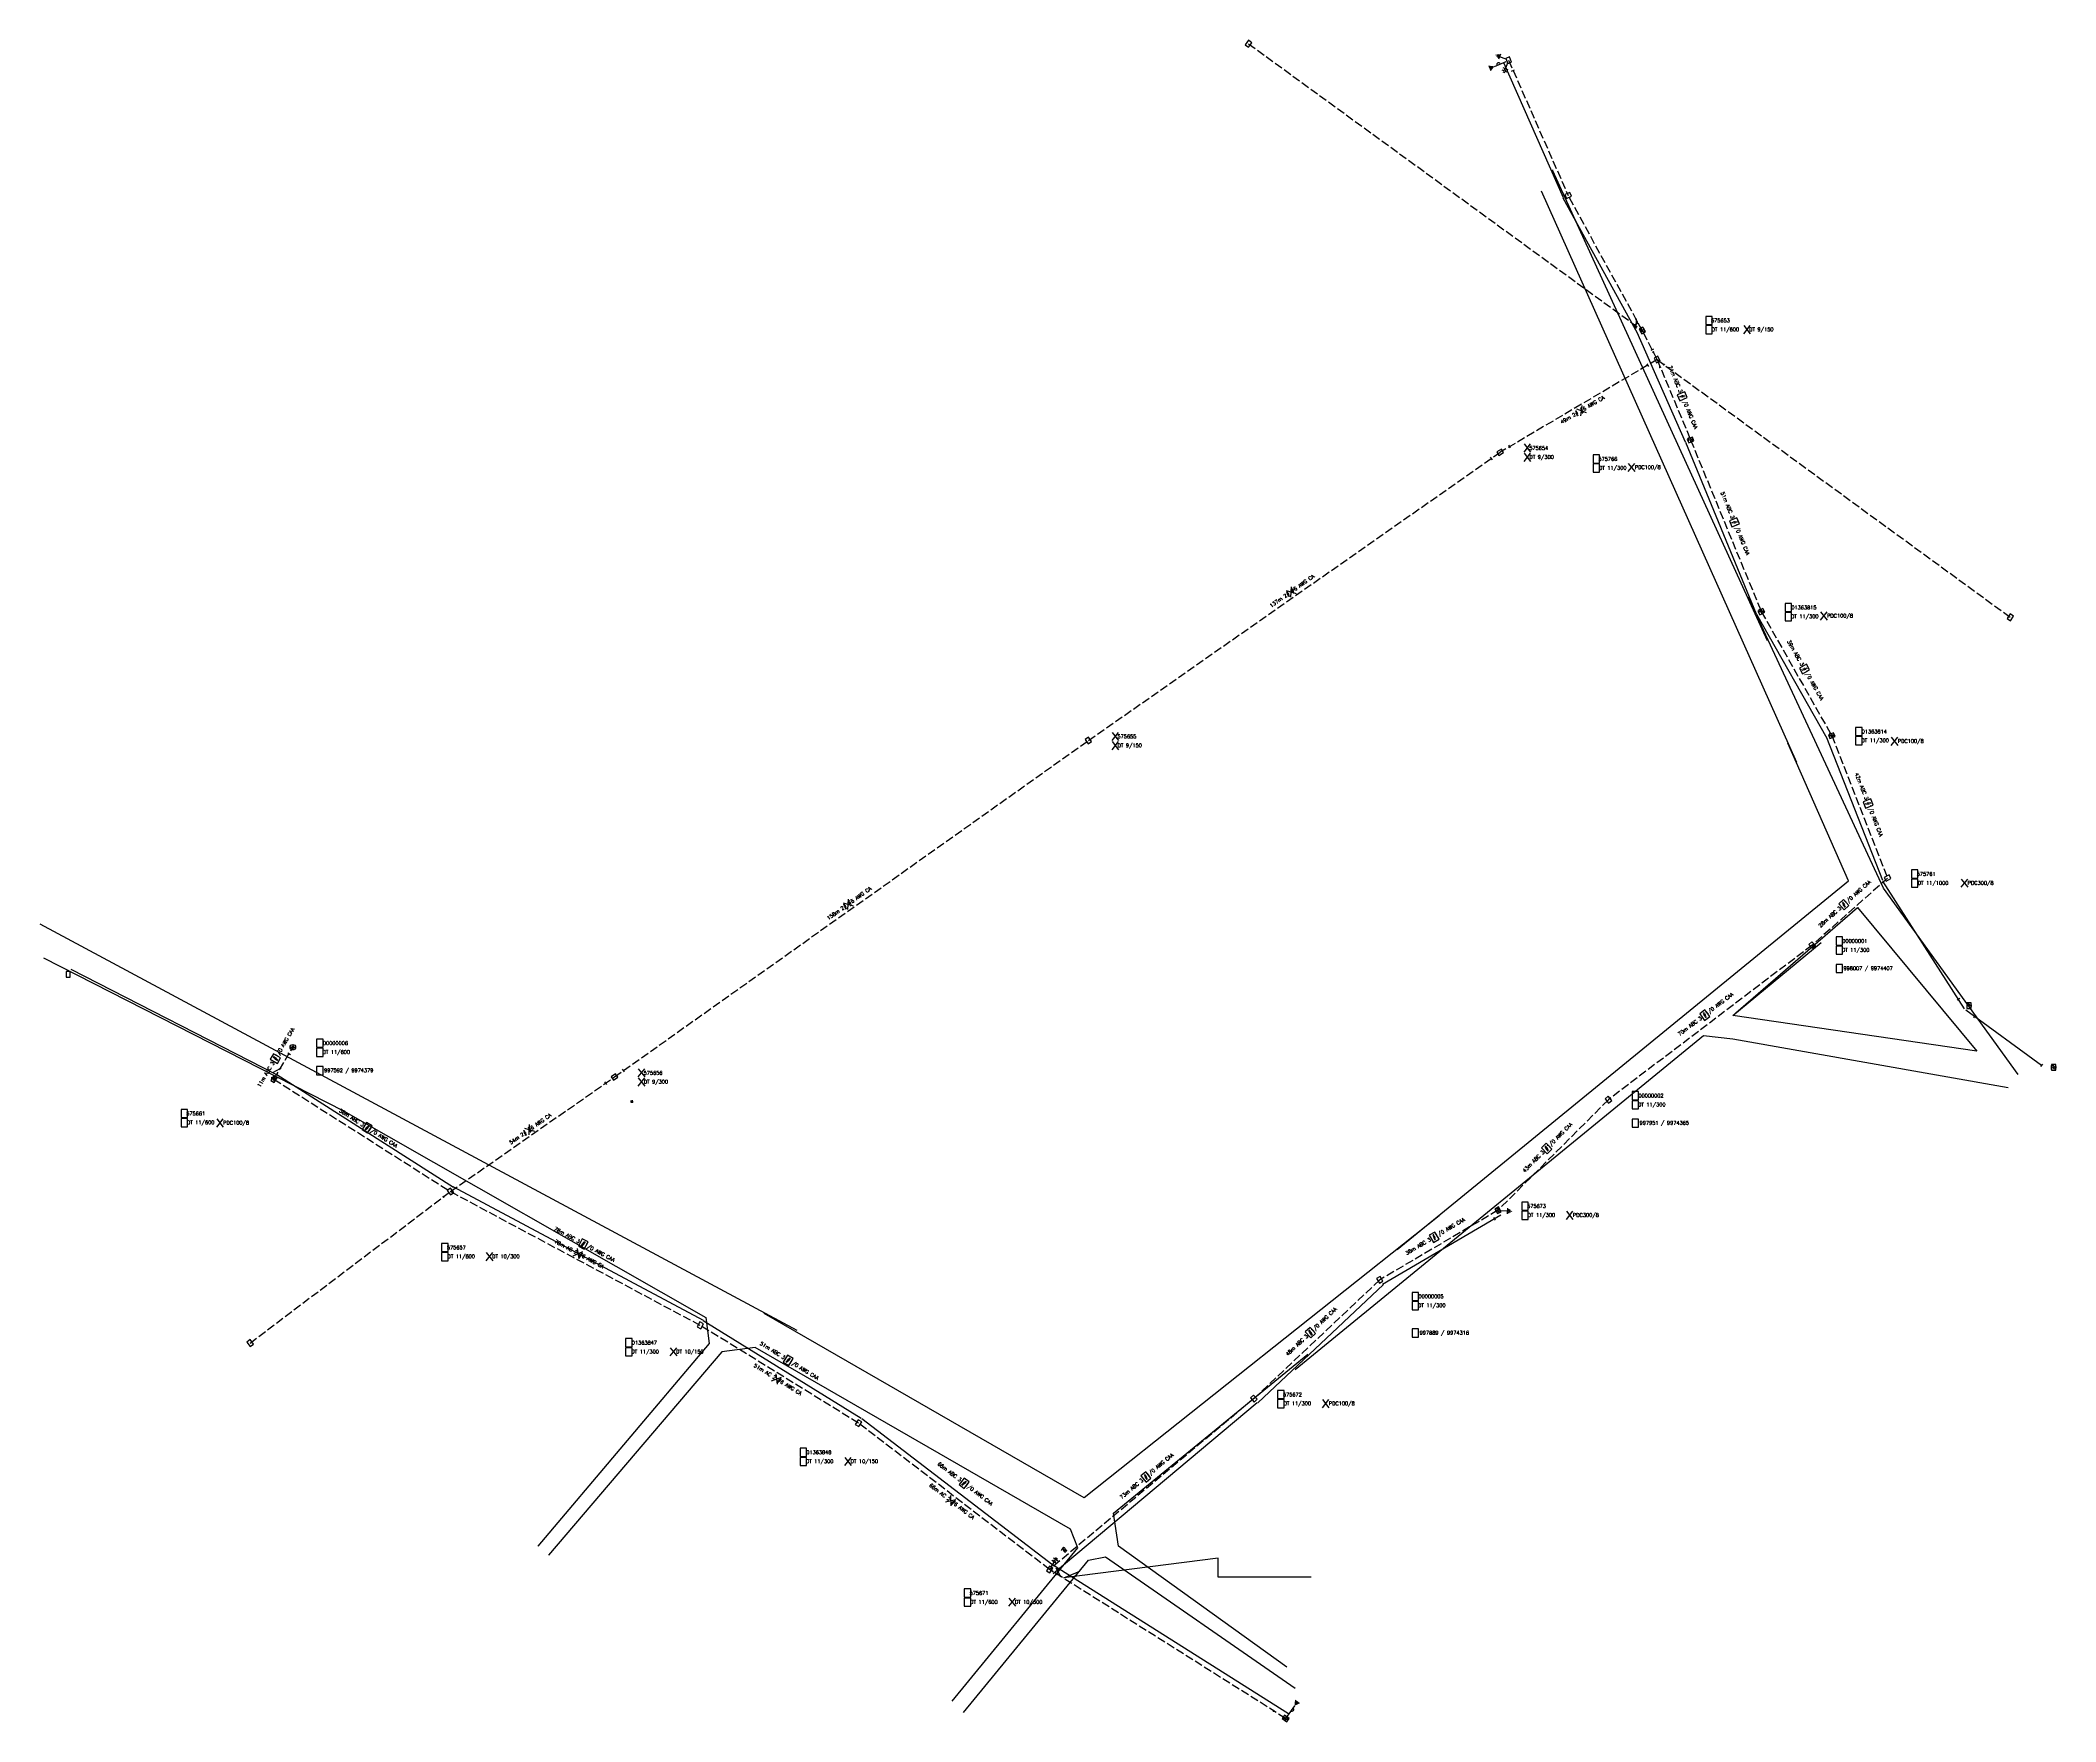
# Model space of a CAD drawing. Extents: x 936087 to 998074, y 9974195 to 10005451.
# Drawn here: x 997523 to 998074, y 9974195 to 9974654 of the extents above.
import ezdxf
from ezdxf.enums import TextEntityAlignment as Align

# ---------------------------------------------------------------- set-up
doc = ezdxf.new("R2010")
doc.units = 0
doc.header["$LTSCALE"] = 3
doc.linetypes.add('DASHED', pattern=[1, 0.75, -0.25])
for name, color, linetype in [('ENCABECAMENTO', 5, 'CONTINUOUS'), ('ENCABECAMENTO_PROJ', 1, 'CONTINUOUS'), ('INSTALACAO_CARGA', 4, 'CONTINUOUS'), ('INSTALACAO_MANOBRA', 4, 'CONTINUOUS'), ('INSTALACAO_MANOBRA_PROJ', 1, 'CONTINUOUS'), ('IP', 7, 'CONTINUOUS'), ('IP_PROJ', 1, 'CONTINUOUS'), ('PONTO_GEOGRAFICO', 7, 'CONTINUOUS'), ('PONTO_GEOGRAFICO_PROJ', 6, 'CONTINUOUS'), ('TEXTO_PG_COORD_PROJ', 7, 'CONTINUOUS'), ('TEXTO_PG_NUMERO_PROJ', 7, 'CONTINUOUS'), ('TEXTO_PG_NUMERO_RETI', 7, 'CONTINUOUS'), ('TEXTO_PG_PROJ', 7, 'CONTINUOUS'), ('TEXTO_PG_RETI', 7, 'CONTINUOUS'), ('TEXTO_TP_PROJ', 7, 'CONTINUOUS'), ('TEXTO_TP_RETI', 7, 'CONTINUOUS'), ('TRECHO_PRIMARIO', 5, 'DASHED'), ('TRECHO_PRIMARIO_PROJ', 1, 'DASHED'), ('TRECHO_SECUNDARIO', 1, 'CONTINUOUS'), ('TRECHO_SECUNDARIO_PROJ', 6, 'CONTINUOUS')]:
    doc.layers.add(name, color=color, linetype=linetype)
doc.styles.get("Standard").update_dxf_attribs({"font": 'ROMANS', "width": 0.8})

# ---------------------------------------------------------------- blocks, each defined once
blk = doc.blocks.new('00F1')
at = {"color": 0}
for p, q in [((-1.1, -1.1), (-1.1, 0.9)), ((0.1, 0.8), (0.1, -0.2)), ((1.1, 0.5), (1.1, -0.4)), ((-0.1, -0.5), (-0.1, 0))]:
    blk.add_line(p, q, dxfattribs=at)
blk.add_circle((-1.1, 1), 0.0836, dxfattribs=at)
for centre, radius, start, end in [((-0.5, 0.1), 0.884, 59.3245, 135.4578), ((-0.5, -0.8), 0.884, 59.3245, 135.4578), ((-0.1, 0.8), 0.159, 0, 59.3245), ((0.4, 1.1), 0.884, 249.6513, 322.1639), ((0, -0.5), 0.159, 108.4593, 239.6814), ((0.4, 0.1), 0.884, 239.6814, 322.1639), ((-0.1, -0.2), 0.159, 288.4593, 59.3245)]:
    blk.add_arc(centre, radius, start, end, dxfattribs=at)
blk = doc.blocks.new('002F')
at = {"color": 0}
blk.add_lwpolyline([(-1.11328, 1.5), (-1.11328, -1.5), (1.113281, -1.5), (1.113281, 1.5)], close=True, dxfattribs=at)
blk = doc.blocks.new('0025')
at = {"color": 0}
blk.add_solid([(-0.75, -0.75), (0.75, -0.75), (-0.75, 0.75), (0.75, 0.75)], dxfattribs=at)
blk = doc.blocks.new('002D')
at = {"color": 0}
for p, q in [((-1.5, 0), (1.5, 0)), ((0, 1.5), (0, -1.5))]:
    blk.add_line(p, q, dxfattribs=at)
blk.add_circle((0, 0), 1.5, dxfattribs=at)
blk.add_solid([(-0.68408, -0.68408), (0.684082, -0.68408), (-0.68408, 0.684082), (0.684082, 0.684082)], dxfattribs=at)
blk = doc.blocks.new('005C')
at = {"color": 0}
blk.add_line((8.42, 0), (1.5, 0), dxfattribs=at)
for centre, radius, start, end in [((4, 0), 0, 0, 180), ((6, 0), 1, 180, 0)]:
    blk.add_arc(centre, radius, start, end, dxfattribs=at)
blk.add_solid([(8.42, 0), (11.42, 1.73), (11.42, -1.73)], dxfattribs=at)
blk = doc.blocks.new('0077')
at = {"color": 0}
for p, q in [((6.566237, 0.249023), (2.667854, 2.499755)), ((4.520022, 1.009217), (4.611348, 1.785175))]:
    blk.add_line(p, q, dxfattribs=at)
at = {"color": 0, "const_width": 0.498046}
for points in [[(1.749023, 0, 1), (2.24707, 0, 1)], [(6.748535, 0, 1), (7.246582, 0, 1)]]:
    blk.add_lwpolyline(points, format="xyb", close=True, dxfattribs=at)
at = {"color": 0}
for centre, start, end in [((3.709929, 1.891267), 353.2874, 149.6257), ((5.421441, 0.903125), 173.2874, 330.3742)]:
    blk.add_arc(centre, 0.907641, start, end, dxfattribs=at)
blk = doc.blocks.new('0079')
at = {"color": 0}
blk.add_line((6.566237, 0.249023), (2.667854, 2.499755), dxfattribs=at)
at = {"color": 0, "const_width": 0.498046}
for points in [[(1.749023, 0, 1), (2.24707, 0, 1)], [(6.748535, 0, 1), (7.246582, 0, 1)]]:
    blk.add_lwpolyline(points, format="xyb", close=True, dxfattribs=at)
blk = doc.blocks.new('0039')
at = {"color": 0}
for p, q in [((1.499999, 0), (4.784179, 0)), ((4.784179, -1.5), (4.784179, 1.5)), ((5.516601, -0.66503), (5.516601, 0.665039)), ((6.249023, -1.5), (6.249023, 1.5)), ((6.981445, -0.66503), (6.981445, 0.665039))]:
    blk.add_line(p, q, dxfattribs=at)
blk = doc.blocks.new('003A')
at = {"color": 0}
for p, q in [((1.5, 0), (5.3, 0)), ((5.3, -1.5), (5.3, 1.5)), ((6, -1.1), (6, 1.1)), ((6.7, -0.7), (6.7, 0.7)), ((7.5, -0.2), (7.5, 0.2))]:
    blk.add_line(p, q, dxfattribs=at)
blk = doc.blocks.new('0047')
at = {"color": 0}
blk.add_line((0, -0.8789), (0, 0.878906), dxfattribs=at)
blk = doc.blocks.new('00F2')
at = {"color": 0}
blk.add_line((0, -0.8789), (0, 0.878906), dxfattribs=at)
blk = doc.blocks.new('004B')
at = {"color": 0}
blk.add_solid([(0, 0), (2.050781, -0.6958), (2.050781, 0.6958)], dxfattribs=at)
blk = doc.blocks.new('0048')
at = {"color": 0}
blk.add_line((0, -0.8789), (0, 0.878906), dxfattribs=at)
blk = doc.blocks.new('0049')
at = {"color": 0}
blk.add_line((0, -0.8789), (0, 0.878906), dxfattribs=at)

msp = doc.modelspace()

# ---------------------------------------------------------------- linework, layer by layer
at = {"layer": 'MUB_PROJ', "color": 84}
for p, q in [((997936.28, 9974618.48), (997936.28, 9974618.71)), ((997994.92, 9974490.15), (997936.28, 9974618.48)), ((998002.88, 9974456.96), (997933.19, 9974612.95)), ((997933.19, 9974612.95), (997933.19, 9974612.95)), ((998026.56, 9974422.67), (997989.61, 9974502.1)), ((997989.61, 9974502.1), (997989.61, 9974502.1)), ((998017.04, 9974424.66), (998000.45, 9974462.27)), ((998000.45, 9974462.27), (998000.45, 9974462.27)), ((997893.8, 9974323.98), (998017.04, 9974424.66)), ((998063.29, 9974371.78), (998026.56, 9974422.67)), ((997986.29, 9974388.59), (998019.48, 9974417.36)), ((998019.48, 9974417.36), (998052, 9974378.19)), ((997730.01, 9974301.85), (997523.41, 9974412.82)), ((997523.41, 9974412.82), (997523.41, 9974412.82)), ((997524.29, 9974403.64), (997606.16, 9974361.82)), ((997985.4, 9974387.93), (998009.52, 9974407.84)), ((998009.52, 9974407.84), (998009.52, 9974407.84)), ((998052, 9974378.19), (997985.4, 9974387.93)), ((997865.92, 9974291.24), (997977.44, 9974382.4)), ((997977.44, 9974382.4), (997985.4, 9974381.51)), ((997985.4, 9974381.51), (998060.63, 9974368.24)), ((998060.63, 9974368.24), (998060.63, 9974368.24)), ((997606.16, 9974361.82), (997705.06, 9974305.4)), ((997905.28, 9974333.18), (997808.32, 9974256.2)), ((997705.06, 9974305.4), (997705.95, 9974298.32)), ((997808.32, 9974256.2), (997721.01, 9974306.52)), ((997721.01, 9974306.52), (997721.01, 9974306.52)), ((997705.95, 9974298.32), (997659.26, 9974243)), ((997709.49, 9974296.1), (997662.14, 9974240.57)), ((997718.56, 9974297.21), (997709.49, 9974296.1)), ((997804.63, 9974247.65), (997718.56, 9974297.21)), ((997816.36, 9974252.07), (997869.46, 9974295.44)), ((997869.46, 9974295.44), (997869.46, 9974295.44)), ((997817.69, 9974243), (997816.36, 9974252.07)), ((997806.62, 9974242.56), (997804.63, 9974247.65)), ((997659.26, 9974243), (997659.26, 9974243)), ((997662.14, 9974240.57), (997662.14, 9974240.57)), ((997772.33, 9974200.74), (997806.62, 9974242.56)), ((997775.43, 9974197.64), (997809.5, 9974239.24)), ((997809.5, 9974239.24), (997814.15, 9974240.13)), ((997814.15, 9974240.13), (997865.92, 9974204.28)), ((997863.71, 9974210.03), (997817.69, 9974243)), ((997865.92, 9974204.28), (997865.92, 9974204.28))]:
    msp.add_line(p, q, dxfattribs=at)
at = {"layer": 'TEXTO_INDICADOR', "color": 5}
for p, q in [((997844.9, 9974239.76), (997802.84, 9974234.37)), ((997844.9, 9974234.6), (997844.9, 9974239.76)), ((997802.84, 9974234.37), (997807.2, 9974236.21)), ((997870.34, 9974234.6), (997844.9, 9974234.6))]:
    msp.add_line(p, q, dxfattribs=at)
at = {"layer": 'TEXTO_PG_COORD_PROJ', "color": 6}
for p, q in [((998015.37, 9974401.84), (998013.6, 9974401.84)), ((998013.6, 9974401.84), (998013.6, 9974399.61)), ((998013.6, 9974399.61), (998015.37, 9974399.61)), ((998015.37, 9974399.61), (998015.37, 9974401.84)), ((997600.6, 9974373.95), (997598.84, 9974373.95)), ((997598.84, 9974373.95), (997598.84, 9974371.72)), ((997598.84, 9974371.72), (997600.6, 9974371.72)), ((997600.6, 9974371.72), (997600.6, 9974373.95)), ((997959.72, 9974359.62), (997957.95, 9974359.62)), ((997957.95, 9974359.62), (997957.95, 9974357.39)), ((997959.72, 9974357.39), (997959.72, 9974359.62)), ((997957.95, 9974357.39), (997959.72, 9974357.39)), ((997899.67, 9974302.31), (997897.91, 9974302.31)), ((997897.91, 9974302.31), (997897.91, 9974300.07)), ((997897.91, 9974300.07), (997899.67, 9974300.07)), ((997899.67, 9974300.07), (997899.67, 9974302.31))]:
    msp.add_line(p, q, dxfattribs=at)
at = {"layer": 'TEXTO_PG_NUMERO_PROJ', "color": 6}
for p, q in [((997979.8, 9974578.73), (997978.04, 9974578.73)), ((997978.04, 9974578.73), (997978.04, 9974576.5)), ((997978.04, 9974576.5), (997979.8, 9974576.5)), ((997979.8, 9974576.5), (997979.8, 9974578.73)), ((997949.07, 9974540.94), (997947.3, 9974540.94)), ((997947.3, 9974540.94), (997947.3, 9974538.7)), ((997949.07, 9974538.7), (997949.07, 9974540.94)), ((997947.3, 9974538.7), (997949.07, 9974538.7)), ((998001.48, 9974500.39), (997999.71, 9974500.39)), ((997999.71, 9974500.39), (997999.71, 9974498.15)), ((997999.71, 9974498.15), (998001.48, 9974498.15)), ((998001.48, 9974498.15), (998001.48, 9974500.39)), ((998020.7, 9974466.53), (998018.93, 9974466.53)), ((998018.93, 9974466.53), (998018.93, 9974464.29)), ((998018.93, 9974464.29), (998020.7, 9974464.29)), ((998020.7, 9974464.29), (998020.7, 9974466.53)), ((998035.95, 9974427.64), (998034.18, 9974427.64)), ((998034.18, 9974427.64), (998034.18, 9974425.4)), ((998035.95, 9974425.4), (998035.95, 9974427.64)), ((998034.18, 9974425.4), (998035.95, 9974425.4)), ((998015.36, 9974409.34), (998013.6, 9974409.34)), ((998013.6, 9974409.34), (998013.6, 9974407.11)), ((998015.36, 9974407.11), (998015.36, 9974409.34)), ((998013.6, 9974407.11), (998015.36, 9974407.11)), ((997600.6, 9974381.45), (997598.84, 9974381.45)), ((997598.84, 9974381.45), (997598.84, 9974379.22)), ((997600.6, 9974379.22), (997600.6, 9974381.45)), ((997598.84, 9974379.22), (997600.6, 9974379.22)), ((997959.72, 9974367.12), (997957.95, 9974367.12)), ((997957.95, 9974367.12), (997957.95, 9974364.89)), ((997957.95, 9974364.89), (997959.72, 9974364.89)), ((997959.72, 9974364.89), (997959.72, 9974367.12)), ((997563.58, 9974362.25), (997561.82, 9974362.25)), ((997561.82, 9974362.25), (997561.82, 9974360.02)), ((997561.82, 9974360.02), (997563.58, 9974360.02)), ((997563.58, 9974360.02), (997563.58, 9974362.25)), ((997929.59, 9974336.96), (997927.82, 9974336.96)), ((997927.82, 9974336.96), (997927.82, 9974334.72)), ((997927.82, 9974334.72), (997929.59, 9974334.72)), ((997929.59, 9974334.72), (997929.59, 9974336.96)), ((997634.71, 9974325.67), (997632.94, 9974325.67)), ((997632.94, 9974325.67), (997632.94, 9974323.43)), ((997632.94, 9974323.43), (997634.71, 9974323.43)), ((997634.71, 9974323.43), (997634.71, 9974325.67)), ((997899.67, 9974312.31), (997897.91, 9974312.31)), ((997897.91, 9974312.31), (997897.91, 9974310.07)), ((997897.91, 9974310.07), (997899.67, 9974310.07)), ((997899.67, 9974310.07), (997899.67, 9974312.31)), ((997684.94, 9974299.68), (997683.17, 9974299.68)), ((997683.17, 9974299.68), (997683.17, 9974297.45)), ((997684.94, 9974297.45), (997684.94, 9974299.68)), ((997683.17, 9974297.45), (997684.94, 9974297.45)), ((997862.95, 9974285.54), (997861.18, 9974285.54)), ((997861.18, 9974285.54), (997861.18, 9974283.3)), ((997861.18, 9974283.3), (997862.95, 9974283.3)), ((997862.95, 9974283.3), (997862.95, 9974285.54)), ((997732.57, 9974269.76), (997730.8, 9974269.76)), ((997730.8, 9974269.76), (997730.8, 9974267.53)), ((997730.8, 9974267.53), (997732.57, 9974267.53)), ((997732.57, 9974267.53), (997732.57, 9974269.76)), ((997777.4, 9974231.34), (997775.63, 9974231.34)), ((997775.63, 9974231.34), (997775.63, 9974229.1)), ((997775.63, 9974229.1), (997777.4, 9974229.1)), ((997777.4, 9974229.1), (997777.4, 9974231.34))]:
    msp.add_line(p, q, dxfattribs=at)
at = {"layer": 'TEXTO_PG_NUMERO_RETI', "color": 7}
for p, q in [((997928.44, 9974543.9), (997930.21, 9974541.66)), ((997928.44, 9974541.66), (997930.21, 9974543.9)), ((997816, 9974465.18), (997817.77, 9974462.94)), ((997816, 9974462.94), (997817.77, 9974465.18)), ((997686.65, 9974373.35), (997688.42, 9974371.11)), ((997686.65, 9974371.11), (997688.42, 9974373.35))]:
    msp.add_line(p, q, dxfattribs=at)
at = {"layer": 'TEXTO_PG_PROJ', "color": 6}
for p, q in [((997979.8, 9974576.23), (997978.04, 9974576.23)), ((997978.04, 9974576.23), (997978.04, 9974574)), ((997978.04, 9974574), (997979.8, 9974574)), ((997979.8, 9974574), (997979.8, 9974576.23)), ((997949.07, 9974538.44), (997947.3, 9974538.44)), ((997947.3, 9974538.44), (997947.3, 9974536.2)), ((997947.3, 9974536.2), (997949.07, 9974536.2)), ((997949.07, 9974536.2), (997949.07, 9974538.44)), ((998001.48, 9974497.89), (997999.71, 9974497.89)), ((997999.71, 9974497.89), (997999.71, 9974495.65)), ((998001.48, 9974495.65), (998001.48, 9974497.89)), ((997999.71, 9974495.65), (998001.48, 9974495.65)), ((998020.7, 9974464.03), (998018.93, 9974464.03)), ((998018.93, 9974464.03), (998018.93, 9974461.79)), ((998020.7, 9974461.79), (998020.7, 9974464.03)), ((998018.93, 9974461.79), (998020.7, 9974461.79)), ((998035.95, 9974425.14), (998034.18, 9974425.14)), ((998034.18, 9974425.14), (998034.18, 9974422.9)), ((998034.18, 9974422.9), (998035.95, 9974422.9)), ((998035.95, 9974422.9), (998035.95, 9974425.14)), ((998015.37, 9974406.84), (998013.6, 9974406.84)), ((998013.6, 9974406.84), (998013.6, 9974404.61)), ((998013.6, 9974404.61), (998015.37, 9974404.61)), ((998015.37, 9974404.61), (998015.37, 9974406.84)), ((997600.6, 9974378.95), (997598.84, 9974378.95)), ((997598.84, 9974378.95), (997598.84, 9974376.72)), ((997598.84, 9974376.72), (997600.6, 9974376.72)), ((997600.6, 9974376.72), (997600.6, 9974378.95)), ((997563.58, 9974359.75), (997561.82, 9974359.75)), ((997561.82, 9974359.75), (997561.82, 9974357.52)), ((997563.58, 9974357.52), (997563.58, 9974359.75)), ((997959.72, 9974364.62), (997957.95, 9974364.62)), ((997957.95, 9974364.62), (997957.95, 9974362.39)), ((997957.95, 9974362.39), (997959.72, 9974362.39)), ((997959.72, 9974362.39), (997959.72, 9974364.62)), ((997561.82, 9974357.52), (997563.58, 9974357.52)), ((997929.59, 9974334.46), (997927.82, 9974334.46)), ((997927.82, 9974334.46), (997927.82, 9974332.22)), ((997927.82, 9974332.22), (997929.59, 9974332.22)), ((997929.59, 9974332.22), (997929.59, 9974334.46)), ((997634.71, 9974323.17), (997632.94, 9974323.17)), ((997632.94, 9974323.17), (997632.94, 9974320.93)), ((997632.94, 9974320.93), (997634.71, 9974320.93)), ((997634.71, 9974320.93), (997634.71, 9974323.17)), ((997899.67, 9974309.81), (997897.91, 9974309.81)), ((997897.91, 9974309.81), (997897.91, 9974307.57)), ((997897.91, 9974307.57), (997899.67, 9974307.57)), ((997899.67, 9974307.57), (997899.67, 9974309.81)), ((997684.94, 9974297.18), (997683.17, 9974297.18)), ((997683.17, 9974297.18), (997683.17, 9974294.95)), ((997683.17, 9974294.95), (997684.94, 9974294.95)), ((997684.94, 9974294.95), (997684.94, 9974297.18)), ((997862.95, 9974283.04), (997861.18, 9974283.04)), ((997861.18, 9974283.04), (997861.18, 9974280.8)), ((997862.95, 9974280.8), (997862.95, 9974283.04)), ((997861.18, 9974280.8), (997862.95, 9974280.8)), ((997732.57, 9974267.26), (997730.8, 9974267.26)), ((997730.8, 9974267.26), (997730.8, 9974265.03)), ((997732.57, 9974265.03), (997732.57, 9974267.26)), ((997730.8, 9974265.03), (997732.57, 9974265.03)), ((997777.4, 9974228.84), (997775.63, 9974228.84)), ((997775.63, 9974228.84), (997775.63, 9974226.6)), ((997777.4, 9974226.6), (997777.4, 9974228.84)), ((997775.63, 9974226.6), (997777.4, 9974226.6))]:
    msp.add_line(p, q, dxfattribs=at)
at = {"layer": 'TEXTO_PG_RETI', "color": 7}
for p, q in [((997988.41, 9974576.23), (997990.18, 9974574)), ((997988.41, 9974574), (997990.18, 9974576.23)), ((997928.44, 9974541.4), (997930.21, 9974539.16)), ((997928.44, 9974539.16), (997930.21, 9974541.4)), ((997956.89, 9974538.62), (997958.66, 9974536.38)), ((997956.89, 9974536.38), (997958.66, 9974538.62)), ((998009.39, 9974498.07), (998011.15, 9974495.83)), ((998009.39, 9974495.83), (998011.15, 9974498.07)), ((997816, 9974462.68), (997817.77, 9974460.44)), ((997816, 9974460.44), (997817.77, 9974462.68)), ((998028.7, 9974463.85), (998030.46, 9974461.61)), ((998028.7, 9974461.61), (998030.46, 9974463.85)), ((998047.78, 9974425.14), (998049.55, 9974422.9)), ((998047.78, 9974422.9), (998049.55, 9974425.14)), ((997686.65, 9974370.85), (997688.42, 9974368.61)), ((997686.65, 9974368.61), (997688.42, 9974370.85)), ((997571.56, 9974359.66), (997573.32, 9974357.43)), ((997571.56, 9974357.43), (997573.32, 9974359.66)), ((997940.02, 9974334.46), (997941.79, 9974332.22)), ((997940.02, 9974332.22), (997941.79, 9974334.46)), ((997645.14, 9974323.17), (997646.91, 9974320.93)), ((997645.14, 9974320.93), (997646.91, 9974323.17)), ((997695.37, 9974297.18), (997697.14, 9974294.95)), ((997695.37, 9974294.95), (997697.14, 9974297.18)), ((997873.38, 9974283.04), (997875.15, 9974280.8)), ((997873.38, 9974280.8), (997875.15, 9974283.04)), ((997743, 9974267.26), (997744.77, 9974265.03)), ((997743, 9974265.03), (997744.77, 9974267.26)), ((997787.83, 9974228.84), (997789.6, 9974226.6)), ((997787.83, 9974226.6), (997789.6, 9974228.84))]:
    msp.add_line(p, q, dxfattribs=at)
at = {"layer": 'TEXTO_TP_PROJ', "color": 6}
for p, q in [((997972.33, 9974558.18), (997970.27, 9974557.32)), ((997973.01, 9974556.55), (997972.33, 9974558.18)), ((997970.27, 9974557.32), (997970.95, 9974555.69)), ((997970.95, 9974555.69), (997973.01, 9974556.55)), ((997986.57, 9974523.77), (997984.5, 9974522.92)), ((997984.5, 9974522.92), (997985.17, 9974521.29)), ((997985.17, 9974521.29), (997987.24, 9974522.14)), ((997987.24, 9974522.14), (997986.57, 9974523.77)), ((998005.53, 9974483.77), (998003.59, 9974482.67)), ((998003.59, 9974482.67), (998004.46, 9974481.13)), ((998004.46, 9974481.13), (998006.4, 9974482.24)), ((998006.4, 9974482.24), (998005.53, 9974483.77)), ((998023.1, 9974446.99), (998021.02, 9974446.17)), ((998021.02, 9974446.17), (998021.66, 9974444.53)), ((998021.66, 9974444.53), (998023.75, 9974445.34)), ((998023.75, 9974445.34), (998023.1, 9974446.99)), ((998015.65, 9974419.54), (998014.33, 9974418.37)), ((998014.33, 9974418.37), (998015.81, 9974416.7)), ((998017.13, 9974417.87), (998015.65, 9974419.54)), ((998015.81, 9974416.7), (998017.13, 9974417.87)), ((997977.79, 9974389.41), (997976.39, 9974388.35)), ((997976.39, 9974388.35), (997977.74, 9974386.56)), ((997977.74, 9974386.56), (997979.15, 9974387.63)), ((997979.15, 9974387.63), (997977.79, 9974389.41)), ((997587.1, 9974377.45), (997586.2, 9974375.93)), ((997586.2, 9974375.93), (997588.13, 9974374.8)), ((997589.02, 9974376.32), (997587.1, 9974377.45)), ((997588.13, 9974374.8), (997589.02, 9974376.32)), ((997612.48, 9974358.68), (997611.28, 9974356.8)), ((997611.28, 9974356.8), (997612.77, 9974355.85)), ((997613.97, 9974357.73), (997612.48, 9974358.68)), ((997612.77, 9974355.85), (997613.97, 9974357.73)), ((997934.45, 9974352.99), (997933.2, 9974351.74)), ((997933.2, 9974351.74), (997934.79, 9974350.16)), ((997936.03, 9974351.41), (997934.45, 9974352.99)), ((997934.79, 9974350.16), (997936.03, 9974351.41)), ((997671.36, 9974326.92), (997670.31, 9974324.95)), ((997672.92, 9974326.09), (997671.36, 9974326.92)), ((997904.1, 9974328.78), (997902.58, 9974327.88)), ((997902.58, 9974327.88), (997903.71, 9974325.96)), ((997903.71, 9974325.96), (997905.23, 9974326.85)), ((997905.23, 9974326.85), (997904.1, 9974328.78)), ((997670.31, 9974324.95), (997671.87, 9974324.12)), ((997671.87, 9974324.12), (997672.92, 9974326.09)), ((997870.01, 9974302.74), (997868.73, 9974301.53)), ((997868.73, 9974301.53), (997870.26, 9974299.9)), ((997871.55, 9974301.11), (997870.01, 9974302.74)), ((997870.26, 9974299.9), (997871.55, 9974301.11)), ((997727.39, 9974295.18), (997726.21, 9974293.28)), ((997728.89, 9974294.25), (997727.39, 9974295.18)), ((997727.71, 9974292.35), (997728.89, 9974294.25)), ((997726.21, 9974293.28), (997727.71, 9974292.35)), ((997775.56, 9974261.62), (997774.2, 9974259.84)), ((997776.96, 9974260.55), (997775.56, 9974261.62)), ((997775.6, 9974258.77), (997776.96, 9974260.55)), ((997825.16, 9974263.32), (997823.8, 9974262.19)), ((997823.8, 9974262.19), (997825.24, 9974260.48)), ((997826.59, 9974261.61), (997825.16, 9974263.32)), ((997825.24, 9974260.48), (997826.59, 9974261.61)), ((997774.2, 9974259.84), (997775.6, 9974258.77))]:
    msp.add_line(p, q, dxfattribs=at)
at = {"layer": 'TEXTO_TP_RETI', "color": 5}
for p, q in [((997942.78, 9974553.52), (997945.44, 9974552.49)), ((997943.92, 9974551.6), (997944.31, 9974554.42)), ((997863.5, 9974503.94), (997866.22, 9974503.12)), ((997864.78, 9974502.11), (997864.94, 9974504.95)), ((997742.59, 9974418.65), (997745.32, 9974417.85)), ((997743.88, 9974416.82), (997744.03, 9974419.67)), ((997655.54, 9974357.1), (997658.27, 9974356.28)), ((997656.82, 9974355.27), (997656.99, 9974358.12)), ((997668.89, 9974322.31), (997671.5, 9974323.45)), ((997669.95, 9974324.28), (997670.45, 9974321.47)), ((997723.05, 9974288.17), (997725.73, 9974289.14)), ((997724.23, 9974290.07), (997724.55, 9974287.24)), ((997770.55, 9974255.08), (997773.31, 9974255.78)), ((997771.91, 9974256.86), (997771.95, 9974254.01))]:
    msp.add_line(p, q, dxfattribs=at)
at = {"layer": 'TRECHO_PRIMARIO', "color": 182}
for p, q in [((997853.23, 9974653.17), (997960.71, 9974574.91)), ((997924.23, 9974648.64), (997940.47, 9974611.76)), ((997960.71, 9974574.91), (997940.47, 9974611.76)), ((997964.76, 9974566.94), (997960.71, 9974574.91)), ((997964.76, 9974566.94), (998061.2, 9974496.6)), ((997580.67, 9974298.47), (997635.38, 9974339.82)), ((997863.35, 9974195.99), (997798.93, 9974236.66))]:
    msp.add_line(p, q, dxfattribs=at)
at = {"layer": 'TRECHO_PRIMARIO_PROJ', "color": 6}
for p, q in [((997964.76, 9974566.94), (997921.94, 9974541.66)), ((997964.76, 9974566.94), (997973.91, 9974545.01)), ((997809.5, 9974462.94), (997921.94, 9974541.66)), ((997973.91, 9974545.01), (997993.21, 9974498.15)), ((997993.21, 9974498.15), (998012.43, 9974464.29)), ((998012.43, 9974464.29), (998027.68, 9974425.4)), ((997680.15, 9974371.11), (997809.5, 9974462.94)), ((998027.68, 9974425.4), (998007.1, 9974407.11)), ((998007.1, 9974407.11), (997951.46, 9974364.89)), ((997587.19, 9974370.49), (997592.34, 9974379.22)), ((997587.19, 9974370.49), (997635.38, 9974339.82)), ((997635.38, 9974339.82), (997680.15, 9974371.11)), ((997951.46, 9974364.89), (997921.32, 9974334.72)), ((997635.38, 9974339.82), (997703.6, 9974303.29)), ((997921.32, 9974334.72), (997889.03, 9974315.71)), ((997889.03, 9974315.71), (997854.68, 9974283.3)), ((997889.03, 9974315.71), (997854.68, 9974283.3)), ((997746.76, 9974276.58), (997703.6, 9974303.29)), ((997854.68, 9974283.3), (997798.93, 9974236.66)), ((997798.93, 9974236.66), (997746.76, 9974276.58))]:
    msp.add_line(p, q, dxfattribs=at)
at = {"layer": 'TRECHO_SECUNDARIO', "color": 1}
for p, q in [((997922.86, 9974648.04), (997939.1, 9974611.15)), ((997959.4, 9974574.19), (997939.16, 9974611.04)), ((997972.54, 9974544.4), (997959.34, 9974574.3)), ((997972.52, 9974544.44), (997991.82, 9974497.58)), ((997991.91, 9974497.41), (998011.13, 9974463.55)), ((998011.03, 9974463.74), (998026.28, 9974424.85)), ((998048.65, 9974389.75), (998026.42, 9974424.59)), ((998069.7, 9974374.28), (998049.03, 9974389.35)), ((997799.84, 9974237.86), (997747.67, 9974277.77)), ((997864.15, 9974197.26), (997799.73, 9974237.93))]:
    msp.add_line(p, q, dxfattribs=at)
at = {"layer": 'TRECHO_SECUNDARIO_PROJ', "color": 6}
for p, q in [((997531.73, 9974400.53), (997587.84, 9974371.76)), ((997588.02, 9974371.76), (997636.21, 9974341.01)), ((997636.03, 9974341.19), (997704.37, 9974304.68)), ((997922.08, 9974333.41), (997889.77, 9974314.43)), ((997890.04, 9974314.48), (997855.75, 9974282.18)), ((997747.53, 9974277.89), (997704.37, 9974304.5)), ((997855.63, 9974282.18), (997799.92, 9974235.48))]:
    msp.add_line(p, q, dxfattribs=at)

# ---------------------------------------------------------------- block references
at = {"layer": 'ACESSORIO', "color": 32, "xscale": 0.5, "yscale": 0.5}
for name, rotation in [('003A', 518), ('0039', 608)]:
    msp.add_blockref(name, (997924.23, 9974648.64), dxfattribs=dict(at, rotation=rotation))
at = {"layer": 'ACESSORIO_PROJ', "color": 6, "xscale": 0.5, "yscale": 0.5}
for name, p, rotation in [('003A', (997921.32, 9974334.72), 356), ('0039', (997798.93, 9974236.66), 418)]:
    msp.add_blockref(name, p, dxfattribs=dict(at, rotation=rotation))
at = {"layer": 'ENCABECAMENTO', "color": 5, "xscale": 0.5, "yscale": 0.5}
for name, p, rotation in [('0047', (997925.44, 9974645.89), 294), ('00F2', (997963.4, 9974569.62), 117), ('00F2', (998047.03, 9974392.28), 123), ('00F2', (998051.45, 9974387.58), 324), ('0048', (998069.7, 9974374.28), 144), ('0048', (997920.35, 9974332.39), 210), ('004B', (997860.81, 9974197.59), 148)]:
    msp.add_blockref(name, p, dxfattribs=dict(at, rotation=rotation))
at = {"layer": 'ENCABECAMENTO_PROJ', "color": 6, "xscale": 0.5, "yscale": 0.5}
for name, p, rotation in [('004B', (997964.08, 9974568.28), 117), ('00F2', (997962.18, 9974565.41), 211), ('004B', (997965.24, 9974565.61), 293), ('004B', (997965.97, 9974566.06), 324), ('00F2', (997924.52, 9974543.19), 31), ('00F2', (997919.48, 9974539.94), 215), ('0049', (997591.32, 9974377.5), -121), ('00F2', (997682.6, 9974372.85), 35), ('00F2', (997677.69, 9974369.39), 215), ('004B', (997634.18, 9974338.92), 217), ('004B', (997800.19, 9974235.86), 328)]:
    msp.add_blockref(name, p, dxfattribs=dict(at, rotation=rotation))
at = {"layer": 'INSTALACAO_CARGA', "color": 4, "xscale": 0.5, "yscale": 0.5}
for p, rotation in [((997924.23, 9974648.64), 203), ((997863.35, 9974195.99), 55)]:
    msp.add_blockref('005C', p, dxfattribs=dict(at, rotation=rotation))
at = {"layer": 'INSTALACAO_MANOBRA', "color": 4, "xscale": 0.5, "yscale": 0.5, "rotation": 119}
msp.add_blockref('0077', (997960.71, 9974574.91), dxfattribs=at)
at = {"layer": 'INSTALACAO_MANOBRA_PROJ', "color": 6, "xscale": 0.5, "yscale": 0.5}
for name, p, rotation in [('0079', (997587.19, 9974370.49), 59), ('0077', (997798.93, 9974236.66), 328)]:
    msp.add_blockref(name, p, dxfattribs=dict(at, rotation=rotation))
at = {"layer": 'IP', "color": 5, "xscale": 0.5, "yscale": 0.5}
for p, rotation in [((997960.71, 9974574.91), 208.39), ((997802.97, 9974241.97), 327.99), ((997863.35, 9974195.99), 235.26)]:
    msp.add_blockref('00F1', p, dxfattribs=dict(at, rotation=rotation))
for p in [(997973.91, 9974545.01), (997973.91, 9974545.01), (997993.21, 9974498.15), (998012.43, 9974464.29), (998049.91, 9974390.56), (997587.19, 9974370.49), (998073.01, 9974373.72)]:
    msp.add_blockref('00F1', p, dxfattribs=at)
at = {"layer": 'IP_PROJ', "color": 6, "xscale": 0.5, "yscale": 0.5}
msp.add_blockref('00F1', (997921.32, 9974334.72), dxfattribs=at)
at = {"layer": 'PONTO_GEOGRAFICO', "color": 7, "xscale": 0.5, "yscale": 0.5}
for name, p, rotation in [('002F', (997853.23, 9974653.17), 144), ('002F', (997924.23, 9974648.64), 203), ('002F', (997940.47, 9974611.76), 113), ('002F', (997960.71, 9974574.91), 208), ('002F', (998061.2, 9974496.6), 326), ('0025', (997684.88, 9974364.4), 4), ('002F', (997580.67, 9974298.47), 217), ('002F', (997863.35, 9974195.99), 235)]:
    msp.add_blockref(name, p, dxfattribs=dict(at, rotation=rotation))
for p in [(997531.02, 9974399.11), (998049.91, 9974390.56), (998073.01, 9974373.72)]:
    msp.add_blockref('002F', p, dxfattribs=at)
at = {"layer": 'PONTO_GEOGRAFICO_PROJ', "color": 6, "xscale": 0.5, "yscale": 0.5}
for p, rotation in [((997964.76, 9974566.94), 207), ((997921.94, 9974541.66), 120), ((997973.91, 9974545.01), 291), ((997993.21, 9974498.15), 299), ((998012.43, 9974464.29), 291), ((997809.5, 9974462.94), 215), ((998027.68, 9974425.4), 298), ((998007.1, 9974407.11), 44), ((997587.19, 9974370.49), 328), ((997680.15, 9974371.11), 125), ((997951.46, 9974364.89), 40), ((997635.38, 9974339.82), 215), ((997921.32, 9974334.72), 209), ((997889.03, 9974315.71), 31), ((997703.6, 9974303.29), 151), ((997854.68, 9974283.3), 43), ((997746.76, 9974276.58), 328), ((997798.93, 9974236.66), 328)]:
    msp.add_blockref('002F', p, dxfattribs=dict(at, rotation=rotation))
msp.add_blockref('002D', (997592.34, 9974379.22), dxfattribs=at)

# ---------------------------------------------------------------- texts
at = {"layer": 'TEXTO_PG_COORD_PROJ', "color": 6}
for s, p in [(' 998007 / 9974407', (998022.02, 9974400.72)), (' 997592 / 9974379', (997607.26, 9974372.84)), (' 997951 / 9974365', (997966.38, 9974358.51)), (' 997889 / 9974316', (997906.33, 9974301.19))]:
    msp.add_text(s, height=1, dxfattribs=at).set_placement(p, align=Align.MIDDLE)
at = {"layer": 'TEXTO_PG_NUMERO_PROJ', "color": 6}
for s, p in [(' 575653', (997981.71, 9974577.62)), (' 575766', (997950.98, 9974539.82)), (' 01363815', (998004.5, 9974499.27)), (' 01363814', (998023.72, 9974465.41)), (' 575761', (998037.86, 9974426.52)), (' 00000001', (998018.39, 9974408.22)), (' 00000006', (997603.63, 9974380.34)), (' 00000002', (997962.75, 9974366.01)), (' 575661', (997565.49, 9974361.14)), (' 575673', (997931.5, 9974335.84)), (' 575657', (997636.62, 9974324.55)), (' 00000005', (997902.7, 9974311.19)), (' 01363847', (997687.96, 9974298.56)), (' 575672', (997864.86, 9974284.42)), (' 01363848', (997735.59, 9974268.64)), (' 575671', (997779.31, 9974230.22))]:
    msp.add_text(s, height=1, dxfattribs=at).set_placement(p, align=Align.MIDDLE)
at = {"layer": 'TEXTO_PG_NUMERO_RETI', "color": 7}
for s, p in [(' 575654', (997932.12, 9974542.78)), (' 575655', (997819.68, 9974464.06)), (' 575656', (997690.33, 9974372.23))]:
    msp.add_text(s, height=1, dxfattribs=at).set_placement(p, align=Align.MIDDLE)
at = {"layer": 'TEXTO_PG_PROJ', "color": 6}
for s, p in [(' DT 11/600', (997983.05, 9974575.12)), (' DT 11/300', (997952.32, 9974537.32)), (' DT 11/300', (998004.72, 9974496.77)), (' DT 11/300', (998023.94, 9974462.91)), (' DT 11/1000', (998039.75, 9974424.02)), (' DT 11/300', (998018.61, 9974405.72)), (' DT 11/600', (997603.85, 9974377.84)), (' DT 11/600', (997566.83, 9974358.64)), (' DT 11/300', (997962.97, 9974363.51)), (' DT 11/300', (997932.83, 9974333.34)), (' DT 11/600', (997637.96, 9974322.05)), (' DT 11/300', (997902.92, 9974308.69)), (' DT 11/300', (997688.18, 9974296.06)), (' DT 11/300', (997866.19, 9974281.92)), (' DT 11/300', (997735.81, 9974266.14)), (' DT 11/600', (997780.65, 9974227.72))]:
    msp.add_text(s, height=1, dxfattribs=at).set_placement(p, align=Align.MIDDLE)
at = {"layer": 'TEXTO_PG_RETI', "color": 7}
for s, p in [(' DT 9/150', (997992.87, 9974575.12)), (' DT 9/300', (997932.9, 9974540.28)), (' PDC100/8', (997961.85, 9974537.5)), (' PDC100/8', (998014.35, 9974496.95)), (' DT 9/150', (997820.46, 9974461.56)), (' PDC100/8', (998033.66, 9974462.73)), (' PDC300/8', (998052.74, 9974424.02)), (' DT 9/300', (997691.11, 9974369.73)), (' PDC100/8', (997576.52, 9974358.54)), (' PDC300/8', (997944.98, 9974333.34)), (' DT 10/300', (997650.16, 9974322.05)), (' DT 10/150', (997700.38, 9974296.06)), (' PDC100/8', (997878.34, 9974281.92)), (' DT 10/150', (997748.01, 9974266.14)), (' DT 10/300', (997792.85, 9974227.72))]:
    msp.add_text(s, height=1, dxfattribs=at).set_placement(p, align=Align.MIDDLE)
at = {"layer": 'TEXTO_TP_PROJ', "color": 6}
for s, rotation, p in [(' 24m ABC 3 #1/0 AWG CAA', 292.6563, (997971.64, 9974556.94)), (' 51m ABC 3 #1/0 AWG CAA', 292.3937, (997985.87, 9974522.53)), (' 39m ABC 3 #1/0 AWG CAA', 299.5894, (998004.99, 9974482.45)), (' 42m ABC 3 #1/0 AWG CAA', 291.4203, (998022.38, 9974445.76)), (' 28m ABC 3 #1/0 AWG CAA', 41.633, (998015.73, 9974418.12)), (' 70m ABC 3 #1/0 AWG CAA', 37.1891, (997977.77, 9974387.99)), (' 11m ABC 3 #1/0 AWG CAA', 59.4686, (997587.61, 9974376.12)), (' 58m ABC 3 #1/0 AWG CAA', 327.5354, (997612.63, 9974357.26)), (' 43m ABC 3 #1/0 AWG CAA', 45.0336, (997934.62, 9974351.57)), (' 38m ABC 3 #1/0 AWG CAA', 30.4888, (997903.91, 9974327.37)), (' 78m ABC 3 #1/0 AWG CAA', 331.8419, (997671.61, 9974325.52)), (' 48m ABC 3 #1/0 AWG CAA', 43.3374, (997870.14, 9974301.32)), (' 51m ABC 3 #1/0 AWG CAA', 328.258, (997727.55, 9974293.76)), (' 73m ABC 3 #1/0 AWG CAA', 39.9123, (997825.2, 9974261.9)), (' 66m ABC 3 #1/0 AWG CAA', 322.5873, (997775.58, 9974260.2))]:
    msp.add_text(s, height=1, rotation=rotation, dxfattribs=at).set_placement(p, align=Align.MIDDLE)
at = {"layer": 'TEXTO_TP_RETI', "color": 5}
for s, rotation, p in [(' 49m 2# #6 AWG CA', 30.5576, (997944.11, 9974553.01)), (' 137m 2# #6 AWG CA', 34.9972, (997864.86, 9974503.53)), (' 158m 2# #6 AWG CA', 35.3733, (997743.96, 9974418.25)), (' 54m 2# #6 AWG CA', 34.9509, (997656.91, 9974356.69)), (' 78m AC 2 #6 AWG CA', 331.8419, (997670.2, 9974322.88)), (' 51m AC 2 #6 AWG CA', 328.258, (997724.39, 9974288.66)), (' 66m AC 2 #6 AWG CA', 322.5873, (997771.93, 9974255.43))]:
    msp.add_text(s, height=1, rotation=rotation, dxfattribs=at).set_placement(p, align=Align.MIDDLE)

doc.saveas('drawing.dxf')
